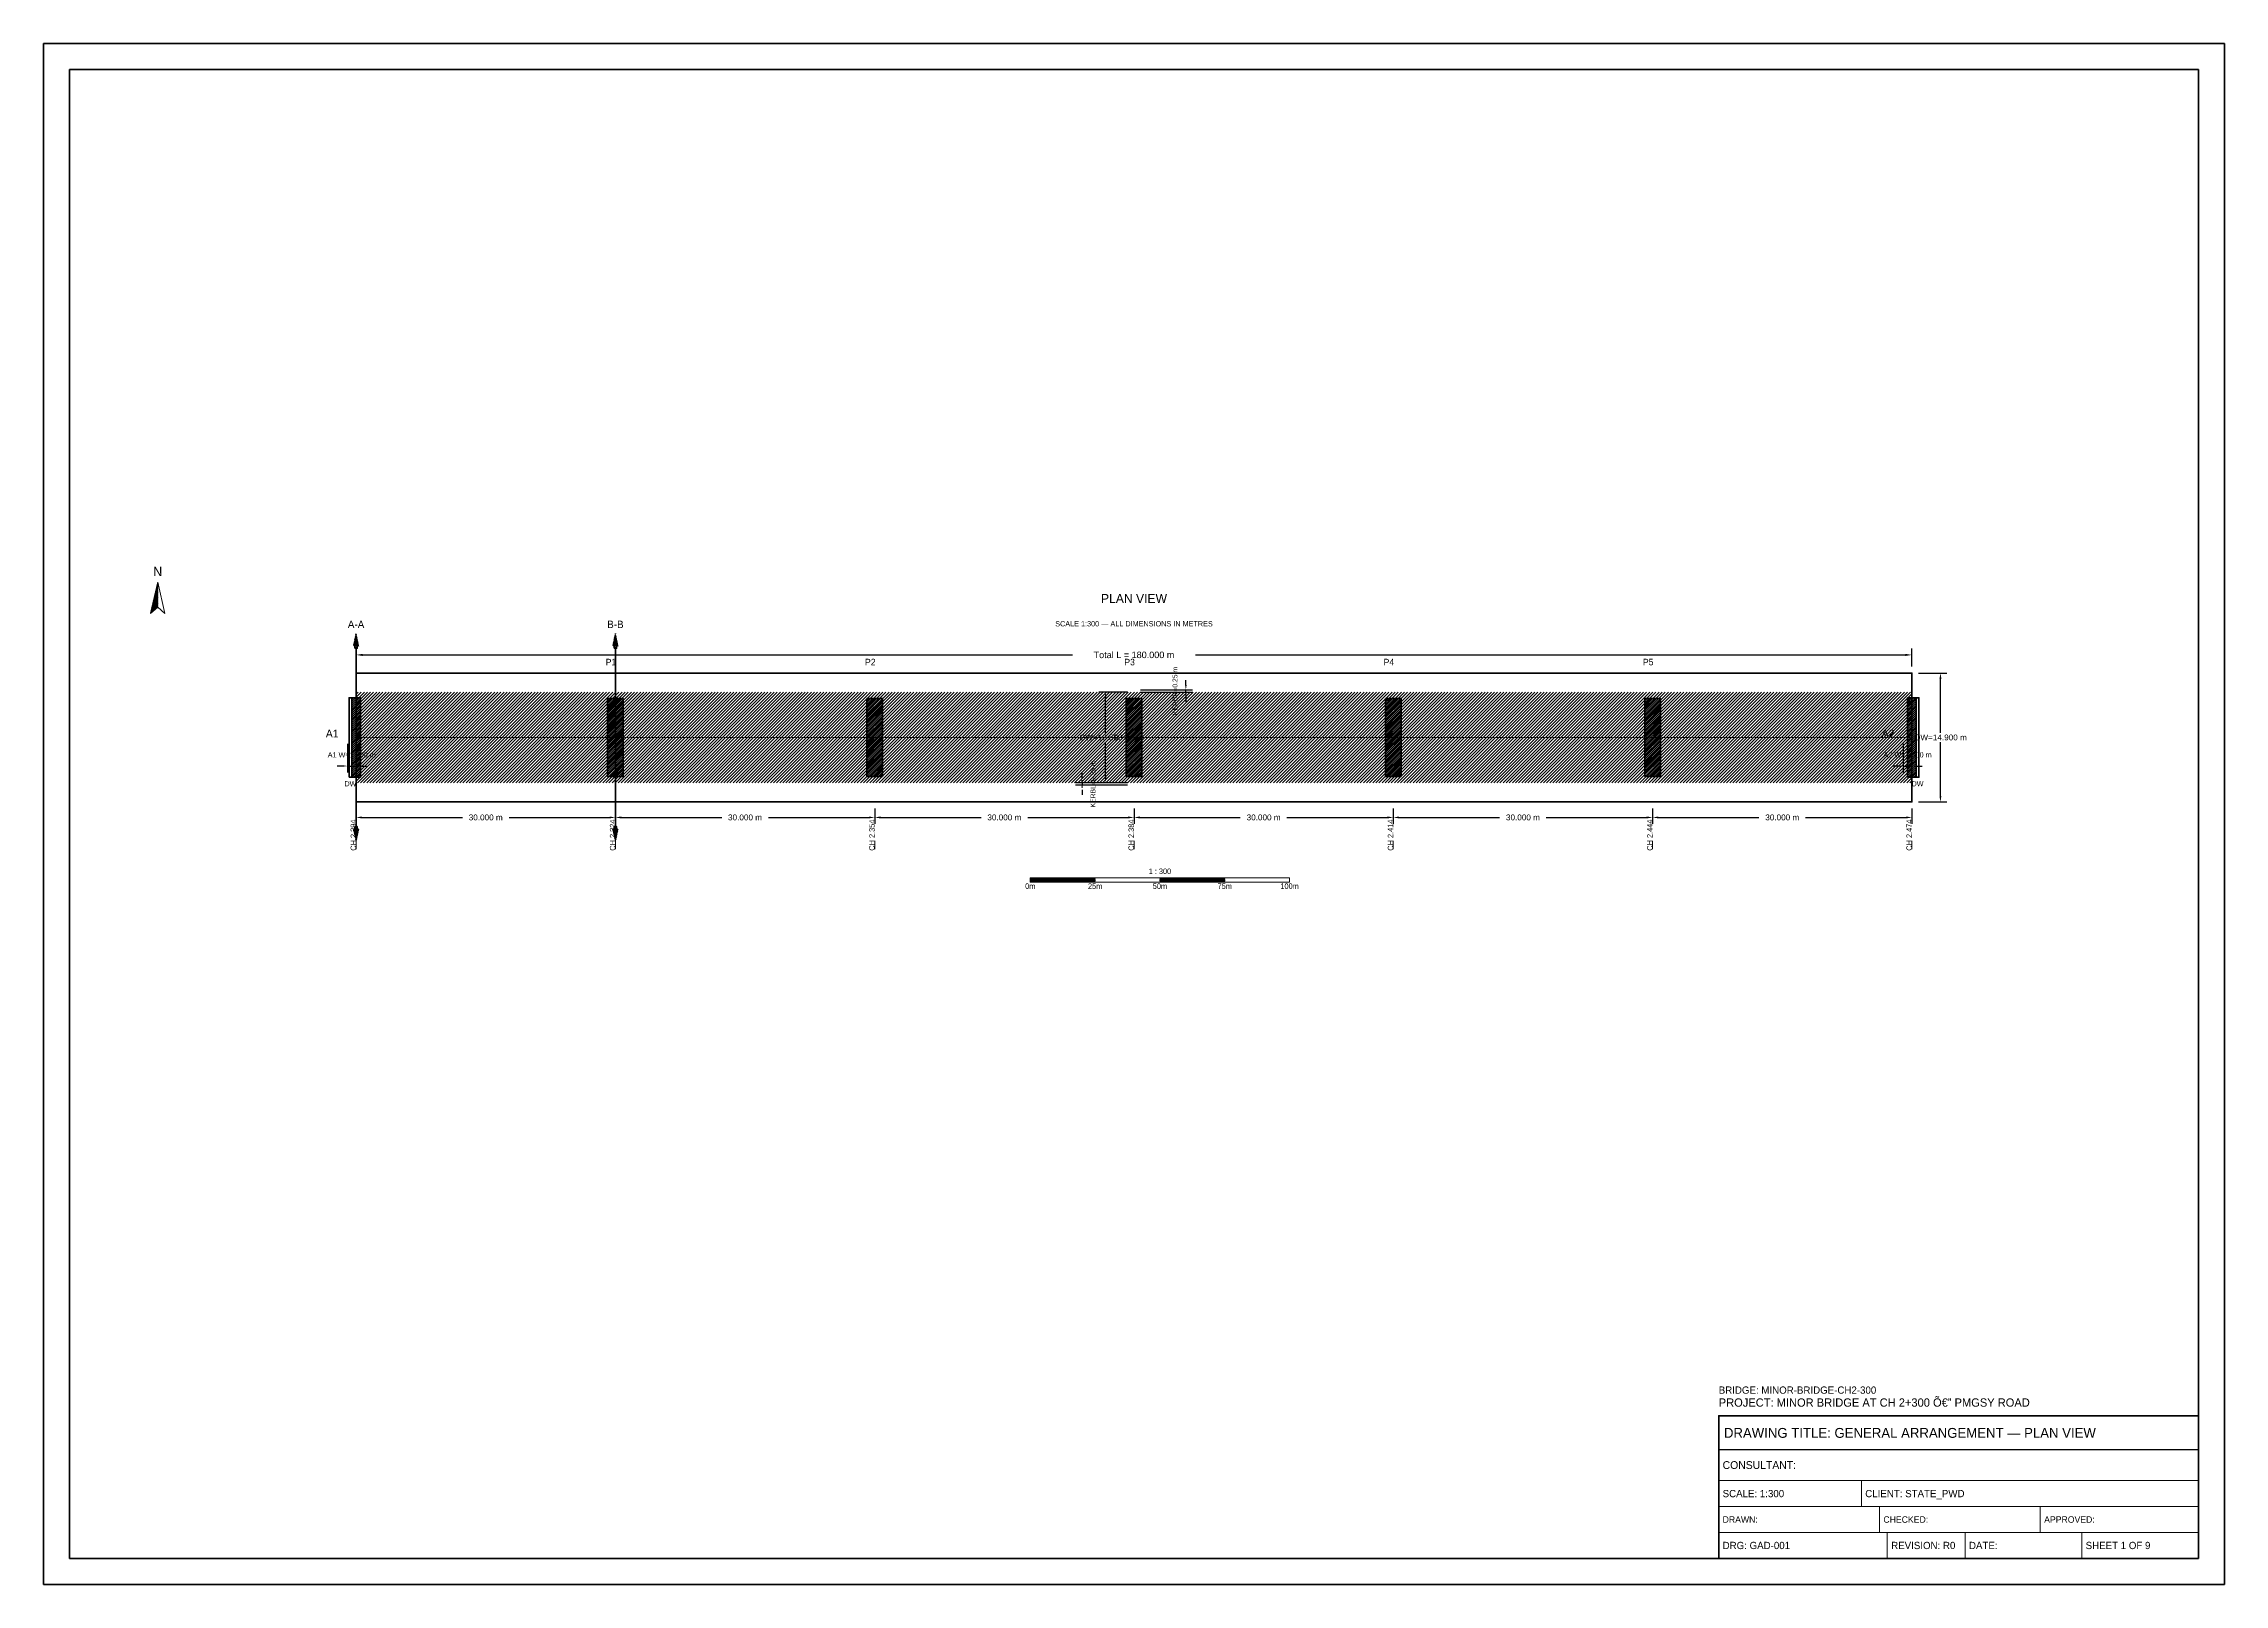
# Model space of a CAD drawing. Header units: metres. Extents: x 0 to 841, y 0 to 594.
import ezdxf
from ezdxf.enums import TextEntityAlignment as Align

# ---------------------------------------------------------------- set-up
doc = ezdxf.new("R2010")
doc.units = ezdxf.units.M
doc.linetypes.add('CENTER', pattern=[1.5, 0.75, -0.25, 0.25, -0.25])
doc.linetypes.add('DASHED', pattern=[0.5, 0.375, -0.125])
for name, color, linetype, lineweight in [('BORDER-INNER', 7, 'Continuous', 35), ('BORDER-OUTER', 7, 'Continuous', 70), ('CIVIL-CHAINAGE', 7, 'Continuous', 18), ('DIM-CHAINAGE', 3, 'Continuous', 18), ('DIM-LINEAR', 3, 'Continuous', 18), ('STRUC-CENTRE', 6, 'CENTER', 18), ('STRUC-HATCHING', 8, 'Continuous', 18), ('STRUC-OUTLINE', 1, 'Continuous', 50), ('STRUC-SECTION', 2, 'Continuous', 35), ('SUB-ABUT', 3, 'Continuous', 35), ('SUB-DIRT-WALL', 3, 'Continuous', 35), ('SUB-PIER', 2, 'Continuous', 35), ('SUPER-DECK', 2, 'Continuous', 50), ('SYM-NORTHARROW', 7, 'Continuous', 18), ('SYM-SCALE', 7, 'Continuous', 13), ('TEXT-GENERAL', 7, 'Continuous', 18), ('TEXT-HEADER', 7, 'Continuous', 25), ('TEXT-SPEC', 7, 'Continuous', 13), ('TEXT-TITLE', 7, 'Continuous', 25), ('TITLEBLK-BOX', 7, 'Continuous', 50), ('TITLEBLK-TEXT', 7, 'Continuous', 18)]:
    doc.layers.add(name, color=color, linetype=linetype, lineweight=lineweight)
doc.styles.add('BRIDGE_STD', font='Arial.ttf')
doc.dimstyles.new('pmb100', dxfattribs={"dimtxt": 2.5, "dimasz": 0.9375, "dimexe": 2.5, "dimexo": 2.5, "dimtad": 0, "dimtih": 1, "dimdec": 0, "dimtxsty": 'BRIDGE_STD', "dimcen": 2.5, "dimazin": 3, "dimtfac": 1, "dimtmove": 0, "dimatfit": 3})

msp = doc.modelspace()

# ---------------------------------------------------------------- hatches: boundary and pattern name
at = {"layer": 'STRUC-HATCHING'}
h = msp.add_hatch(dxfattribs=at)
h.set_pattern_fill('ANSI31', scale=0.2666667)
h.paths.add_polyline_path([(120.5, 309), (720.5, 309), (720.5, 344), (120.5, 344)])
at = {"layer": 'STRUC-SECTION'}
h = msp.add_hatch(dxfattribs=at)
h.set_pattern_fill('SOLID')
h.paths.add_polyline_path([(119.45, 361.78), (121.55, 361.78), (120.5, 366.58)])
h = msp.add_hatch(dxfattribs=at)
h.set_pattern_fill('SOLID')
h.paths.add_polyline_path([(219.45, 361.78), (221.55, 361.78), (220.5, 366.58)])
h = msp.add_hatch(dxfattribs=at)
h.set_pattern_fill('SOLID')
h.paths.add_polyline_path([(119.45, 291.22), (121.55, 291.22), (120.5, 286.42)])
h = msp.add_hatch(dxfattribs=at)
h.set_pattern_fill('SOLID')
h.paths.add_polyline_path([(219.45, 291.22), (221.55, 291.22), (220.5, 286.42)])
at = {"layer": 'SUB-ABUT'}
h = msp.add_hatch(dxfattribs=at)
h.set_pattern_fill('ANSI31', scale=0.1666667)
h.paths.add_polyline_path([(118.83, 311.17), (122.17, 311.17), (122.17, 341.83), (118.83, 341.83)])
h = msp.add_hatch(dxfattribs=at)
h.set_pattern_fill('ANSI31', scale=0.1666667)
h.paths.add_polyline_path([(718.83, 311.17), (722.17, 311.17), (722.17, 341.83), (718.83, 341.83)])
at = {"layer": 'SUB-PIER'}
h = msp.add_hatch(dxfattribs=at)
h.set_pattern_fill('ANSI31', scale=0.1666667)
h.paths.add_polyline_path([(217.5, 311.5), (223.5, 311.5), (223.5, 341.5), (217.5, 341.5)])
h = msp.add_hatch(dxfattribs=at)
h.set_pattern_fill('ANSI31', scale=0.1666667)
h.paths.add_polyline_path([(317.5, 311.5), (323.5, 311.5), (323.5, 341.5), (317.5, 341.5)])
h = msp.add_hatch(dxfattribs=at)
h.set_pattern_fill('ANSI31', scale=0.1666667)
h.paths.add_polyline_path([(417.5, 311.5), (423.5, 311.5), (423.5, 341.5), (417.5, 341.5)])
h = msp.add_hatch(dxfattribs=at)
h.set_pattern_fill('ANSI31', scale=0.1666667)
h.paths.add_polyline_path([(517.5, 311.5), (523.5, 311.5), (523.5, 341.5), (517.5, 341.5)])
h = msp.add_hatch(dxfattribs=at)
h.set_pattern_fill('ANSI31', scale=0.1666667)
h.paths.add_polyline_path([(617.5, 311.5), (623.5, 311.5), (623.5, 341.5), (617.5, 341.5)])
at = {"layer": 'SYM-NORTHARROW'}
h = msp.add_hatch(dxfattribs=at)
h.set_pattern_fill('SOLID')
h.paths.add_polyline_path([(44, 386.33), (41.2, 374.33), (44, 376.73)])
at = {"layer": 'SYM-SCALE'}
h = msp.add_hatch(dxfattribs=at)
h.set_pattern_fill('SOLID')
h.paths.add_polyline_path([(380.5, 270.67), (405.5, 270.67), (405.5, 272.37), (380.5, 272.37)])
h = msp.add_hatch(dxfattribs=at)
h.set_pattern_fill('SOLID')
h.paths.add_polyline_path([(430.5, 270.67), (455.5, 270.67), (455.5, 272.37), (430.5, 272.37)])

# ---------------------------------------------------------------- linework, layer by layer
at = {"layer": 'BORDER-INNER'}
msp.add_lwpolyline([(10, 10), (831, 10), (831, 584), (10, 584), (10, 10)], dxfattribs=at)
at = {"layer": 'BORDER-OUTER'}
msp.add_lwpolyline([(0, 0), (841, 0), (841, 594), (0, 594), (0, 0)], dxfattribs=at)
at = {"layer": 'CIVIL-CHAINAGE'}
for p, q in [((120.5, 286.67), (120.5, 283.48)), ((220.5, 286.67), (220.5, 283.48)), ((320.5, 286.67), (320.5, 283.48)), ((420.5, 286.67), (420.5, 283.48)), ((520.5, 286.67), (520.5, 283.48)), ((620.5, 286.67), (620.5, 283.48)), ((720.5, 286.67), (720.5, 283.48))]:
    msp.add_line(p, q, dxfattribs=at)
at = {"layer": 'STRUC-CENTRE'}
msp.add_line((120.5, 326.5), (720.5, 326.5), dxfattribs=at)
at = {"layer": 'STRUC-OUTLINE', "lineweight": 50}
msp.add_lwpolyline([(120.5, 301.67), (120.5, 351.33), (720.5, 351.33), (720.5, 301.67), (120.5, 301.67)], dxfattribs=at)
at = {"layer": 'STRUC-SECTION', "color": 1, "linetype": 'DASHED', "lineweight": 50}
for p, q in [((120.5, 361.33), (120.5, 291.67)), ((220.5, 361.33), (220.5, 291.67))]:
    msp.add_line(p, q, dxfattribs=at)
at = {"layer": 'STRUC-SECTION', "color": 1}
for points in [[(120.05, 360.88), (120.95, 360.88), (120.95, 361.78), (120.05, 361.78), (120.05, 360.88)], [(220.05, 360.88), (220.95, 360.88), (220.95, 361.78), (220.05, 361.78), (220.05, 360.88)], [(120.05, 291.22), (120.95, 291.22), (120.95, 292.12), (120.05, 292.12), (120.05, 291.22)], [(220.05, 291.22), (220.95, 291.22), (220.95, 292.12), (220.05, 292.12), (220.05, 291.22)]]:
    msp.add_lwpolyline(points, dxfattribs=at)
at = {"layer": 'SUB-ABUT', "lineweight": 40}
for points in [[(118.83, 311.17), (122.17, 311.17), (122.17, 341.83), (118.83, 341.83), (118.83, 311.17)], [(718.83, 311.17), (722.17, 311.17), (722.17, 341.83), (718.83, 341.83), (718.83, 311.17)]]:
    msp.add_lwpolyline(points, dxfattribs=at)
at = {"layer": 'SUB-DIRT-WALL', "lineweight": 35}
for points in [[(117.83, 311.17), (118.83, 311.17), (118.83, 341.83), (117.83, 341.83), (117.83, 311.17)], [(722.17, 311.17), (723.17, 311.17), (723.17, 341.83), (722.17, 341.83), (722.17, 311.17)]]:
    msp.add_lwpolyline(points, dxfattribs=at)
at = {"layer": 'SUB-PIER', "lineweight": 40}
for points in [[(217.5, 311.5), (223.5, 311.5), (223.5, 341.5), (217.5, 341.5), (217.5, 311.5)], [(317.5, 311.5), (323.5, 311.5), (323.5, 341.5), (317.5, 341.5), (317.5, 311.5)], [(417.5, 311.5), (423.5, 311.5), (423.5, 341.5), (417.5, 341.5), (417.5, 311.5)], [(517.5, 311.5), (523.5, 311.5), (523.5, 341.5), (517.5, 341.5), (517.5, 311.5)], [(617.5, 311.5), (623.5, 311.5), (623.5, 341.5), (617.5, 341.5), (617.5, 311.5)]]:
    msp.add_lwpolyline(points, dxfattribs=at)
at = {"layer": 'SUPER-DECK', "lineweight": 30}
msp.add_lwpolyline([(120.5, 301.67), (120.5, 351.33), (720.5, 351.33), (720.5, 301.67), (120.5, 301.67)], dxfattribs=at)
at = {"layer": 'SYM-NORTHARROW'}
msp.add_lwpolyline([(44, 386.33), (41.2, 374.33), (44, 376.73), (46.8, 374.33), (44, 386.33)], dxfattribs=at)
at = {"layer": 'SYM-SCALE'}
msp.add_lwpolyline([(380.5, 270.67), (480.5, 270.67), (480.5, 272.37), (380.5, 272.37), (380.5, 270.67)], dxfattribs=at)
at = {"layer": 'TITLEBLK-BOX', "lineweight": 50}
msp.add_lwpolyline([(646, 10), (831, 10), (831, 65), (646, 65), (646, 10)], dxfattribs=at)
at = {"layer": 'TITLEBLK-BOX', "lineweight": 30}
msp.add_lwpolyline([(646, 52), (831, 52), (831, 65), (646, 65), (646, 52)], dxfattribs=at)
at = {"layer": 'TITLEBLK-BOX', "lineweight": 18}
for points in [[(646, 40), (831, 40), (831, 52), (646, 52), (646, 40)], [(646, 30), (701, 30), (701, 40), (646, 40), (646, 30)], [(701, 30), (831, 30), (831, 40), (701, 40), (701, 30)], [(646, 20), (708, 20), (708, 30), (646, 30), (646, 20)], [(708, 20), (770, 20), (770, 30), (708, 30), (708, 20)], [(770, 20), (831, 20), (831, 30), (770, 30), (770, 20)], [(646, 10), (711, 10), (711, 20), (646, 20), (646, 10)], [(711, 10), (741, 10), (741, 20), (711, 20), (711, 10)], [(741, 10), (786, 10), (786, 20), (741, 20), (741, 10)], [(786, 10), (831, 10), (831, 20), (786, 20), (786, 10)]]:
    msp.add_lwpolyline(points, dxfattribs=at)

# ---------------------------------------------------------------- texts
at = {"layer": 'DIM-CHAINAGE'}
for s, p in [('CH 2.294', (120.5, 282.84)), ('CH 2.324', (220.5, 282.84)), ('CH 2.354', (320.5, 282.84)), ('CH 2.384', (420.5, 282.84)), ('CH 2.414', (520.5, 282.84)), ('CH 2.444', (620.5, 282.84)), ('CH 2.474', (720.5, 282.84))]:
    msp.add_text(s, height=2.125, rotation=90, dxfattribs=at).set_placement(p)
at = {"layer": 'SYM-NORTHARROW'}
msp.add_text('N', height=3.6, dxfattribs=at).set_placement((44, 388.73), align=Align.CENTER)
at = {"layer": 'TEXT-GENERAL'}
for s, height, p in [('P1', 2.5, (216.75, 354.33)), ('P2', 2.5, (316.75, 354.33)), ('P3', 2.5, (416.75, 354.33)), ('P4', 2.5, (516.75, 354.33)), ('P5', 2.5, (616.75, 354.33)), ('A1', 3, (108.83, 326.5)), ('A2', 3, (708.83, 326.5))]:
    msp.add_text(s, height=height, dxfattribs=at).set_placement(p)
for s, p in [('0m', (380.5, 268.12)), ('25m', (405.5, 268.12)), ('1 : 300', (430.5, 273.85)), ('50m', (430.5, 268.12)), ('75m', (455.5, 268.12)), ('100m', (480.5, 268.12))]:
    msp.add_text(s, height=2.125, dxfattribs=at).set_placement(p, align=Align.CENTER)
at = {"layer": 'TEXT-HEADER'}
msp.add_text('PLAN VIEW', height=3.5, dxfattribs=at).set_placement((420.5, 378.33), align=Align.CENTER)
at = {"layer": 'TEXT-HEADER', "color": 1}
for s, p in [('A-A', (120.5, 368.68)), ('B-B', (220.5, 368.68))]:
    msp.add_text(s, height=2.85, dxfattribs=at).set_placement(p, align=Align.CENTER)
at = {"layer": 'TEXT-SPEC', "color": 8}
msp.add_text('SCALE 1:300 — ALL DIMENSIONS IN METRES', height=2.025, dxfattribs=at).set_placement((420.5, 369.33), align=Align.CENTER)
at = {"layer": 'TEXT-SPEC'}
for p in [(118.33, 307.67), (722.67, 307.67)]:
    msp.add_text('DW', height=2, dxfattribs=at).set_placement(p, align=Align.CENTER)
at = {"layer": 'TEXT-TITLE'}
for s, height, p in [('PROJECT: MINOR BRIDGE AT CH 2+300 â€” PMGSY ROAD', 3.2, (646, 68.5)), ('DRAWING TITLE: GENERAL ARRANGEMENT — PLAN VIEW', 3.8, (648, 56.5))]:
    msp.add_text(s, height=height, dxfattribs=at).set_placement(p)
at = {"layer": 'TITLEBLK-TEXT'}
for s, height, p in [('BRIDGE: MINOR-BRIDGE-CH2-300', 2.8, (646, 73.5)), ('CONSULTANT: ', 3, (647.5, 44.5)), ('SCALE: 1:300', 2.8, (647.5, 33.6)), ('CLIENT: STATE_PWD', 2.8, (702.5, 33.6)), ('DRAWN: ', 2.5, (647.5, 23.75)), ('CHECKED: ', 2.5, (709.5, 23.75)), ('APPROVED: ', 2.5, (771.5, 23.75)), ('DRG: GAD-001', 2.8, (647.5, 13.6)), ('REVISION: R0', 2.8, (712.5, 13.6)), ('DATE: ', 2.8, (742.5, 13.6)), ('SHEET 1 OF 9', 2.8, (787.5, 13.6))]:
    msp.add_text(s, height=height, dxfattribs=at).set_placement(p)

# ---------------------------------------------------------------- dimensions: what is measured, and where the dimension line sits
at = {"layer": 'DIM-LINEAR'}
for base, p1, p2, text, override in [((120.5, 358.33), (120.5, 351.33), (720.5, 351.33), 'Total L = 180.000 m', {"dimtxt": 2.5, "dimasz": 2.5, "dimgap": 1, "dimclrt": 3}), ((117.17, 315.5), (117.17, 326.5), (120.5, 326.5), 'A1 W=1.000 m', {"dimtxt": 2, "dimasz": 2, "dimgap": 0.8, "dimclrt": 3}), ((717.17, 315.5), (717.17, 326.5), (720.5, 326.5), 'A2 W=1.000 m', {"dimtxt": 2, "dimasz": 2, "dimgap": 0.8, "dimclrt": 3}), ((120.5, 295.67), (120.5, 301.67), (220.5, 301.67), '30.000 m', {"dimtxt": 2.25, "dimasz": 2.25, "dimgap": 0.9, "dimclrt": 3}), ((220.5, 295.67), (220.5, 301.67), (320.5, 301.67), '30.000 m', {"dimtxt": 2.25, "dimasz": 2.25, "dimgap": 0.9, "dimclrt": 3}), ((320.5, 295.67), (320.5, 301.67), (420.5, 301.67), '30.000 m', {"dimtxt": 2.25, "dimasz": 2.25, "dimgap": 0.9, "dimclrt": 3}), ((420.5, 295.67), (420.5, 301.67), (520.5, 301.67), '30.000 m', {"dimtxt": 2.25, "dimasz": 2.25, "dimgap": 0.9, "dimclrt": 3}), ((520.5, 295.67), (520.5, 301.67), (620.5, 301.67), '30.000 m', {"dimtxt": 2.25, "dimasz": 2.25, "dimgap": 0.9, "dimclrt": 3}), ((620.5, 295.67), (620.5, 301.67), (720.5, 301.67), '30.000 m', {"dimtxt": 2.25, "dimasz": 2.25, "dimgap": 0.9, "dimclrt": 3})]:
    msp.add_linear_dim(base=base, p1=p1, p2=p2, text=text, dimstyle='pmb100', override=override, dxfattribs=at).render()
for base, p1, p2, text, override in [((440.5, 344), (420.5, 344), (420.5, 344.83), 'KERBR=0.25 m', {"dimtxt": 1.875, "dimasz": 1.875, "dimgap": 0.75, "dimclrt": 3}), ((731.5, 301.67), (720.5, 301.67), (720.5, 351.33), 'OW=14.900 m', {"dimtxt": 2.25, "dimasz": 2.25, "dimgap": 0.9, "dimclrt": 3}), ((409.5, 309), (420.5, 309), (420.5, 344), 'CW=10.500 m', {"dimtxt": 2.25, "dimasz": 2.25, "dimgap": 0.9, "dimclrt": 3}), ((400.5, 309), (420.5, 309), (420.5, 308.17), 'KERBL=0.25 m', {"dimtxt": 1.875, "dimasz": 1.875, "dimgap": 0.75, "dimclrt": 3})]:
    msp.add_linear_dim(base=base, p1=p1, p2=p2, angle=90, text=text, dimstyle='pmb100', override=override, dxfattribs=at).render()

doc.saveas('drawing.dxf')
